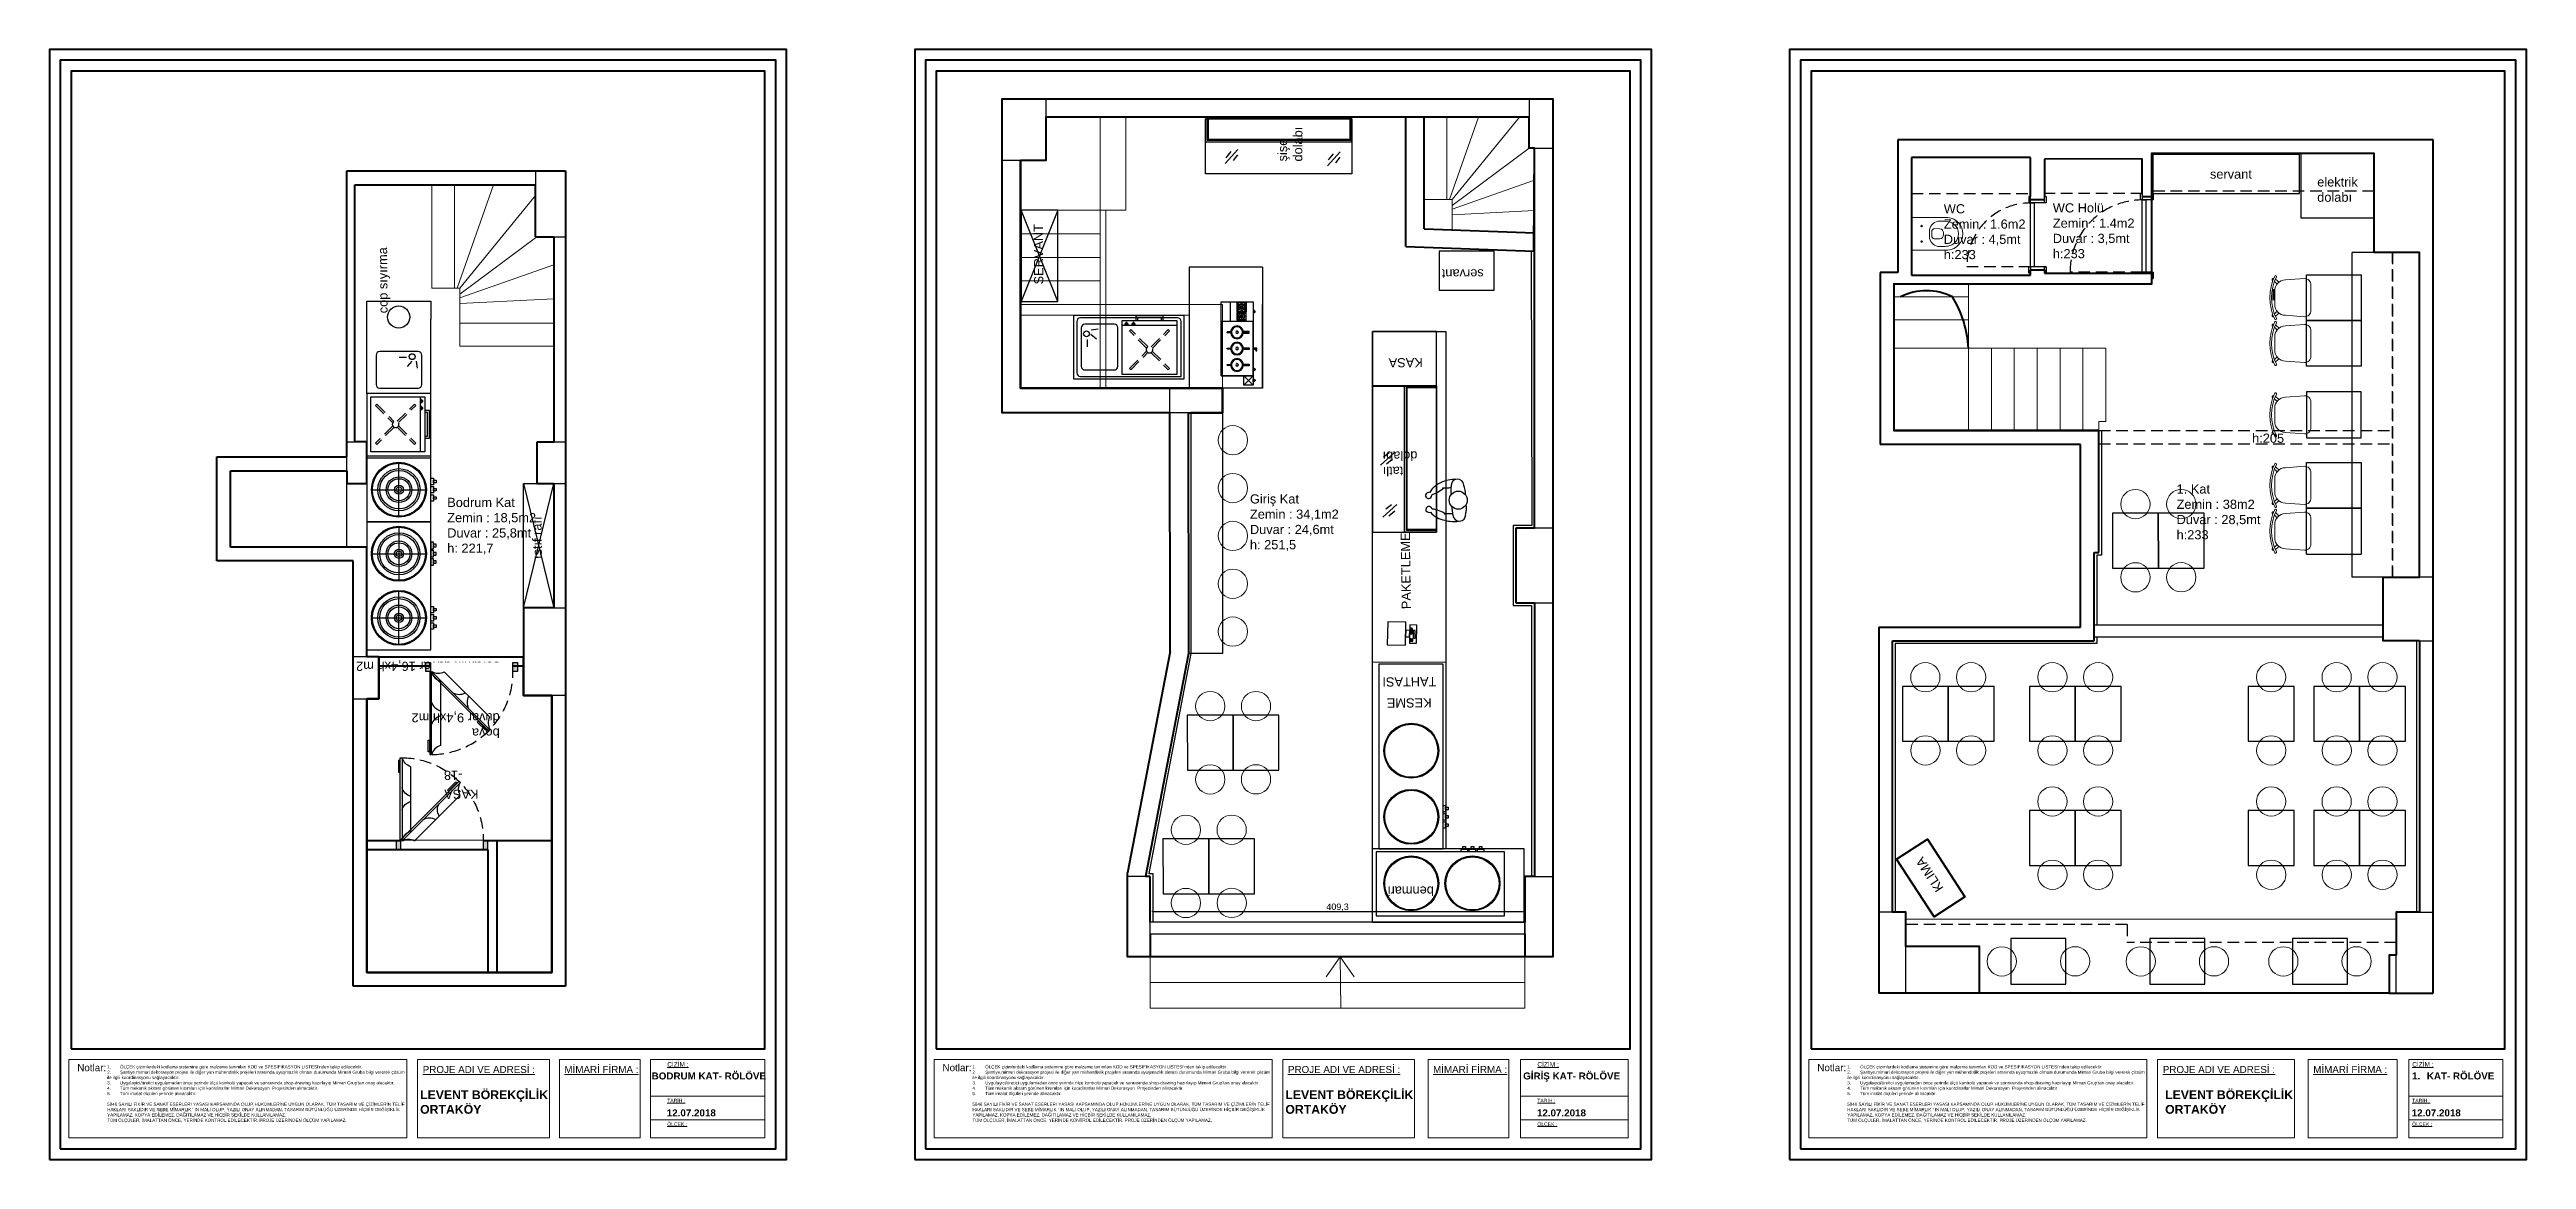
# Model space of a CAD drawing. Header units: millimetres. Extents: x 74 to 2779, y 81 to 1294.
import ezdxf

# ---------------------------------------------------------------- set-up
doc = ezdxf.new("R2010")
doc.units = ezdxf.units.MM
doc.set_wipeout_variables(frame=1)
doc.linetypes.add('DASHED', pattern=[19.05, 12.7, -6.35])
for name, color, linetype, lineweight in [('duvar süleyman', 150, 'Continuous', 18), ('Sebe - ANTET', 143, 'Continuous', 5), ('Sebe - Dograma', 4, 'Continuous', 30), ('Sebe - Duvar', 5, 'Continuous', 50), ('Sebe - Merdiven', 6, 'Continuous', 18), ('Sebe - Mermer', 21, 'Continuous', 20), ('Sebe - Mobilya', 11, 'Continuous', 25), ('Sebe - Mobilya Alçak', 41, 'Continuous', 20), ('Sebe - Vitrifiye', 31, 'Continuous', 15)]:
    doc.layers.add(name, color=color, linetype=linetype, lineweight=lineweight)
for name, color, linetype in [('Kıtc-002 Çizgi', 7, 'Continuous'), ('Kıtc-034 Soğuk Oda', 1, 'Continuous'), ('S2000-002 Çizgi', 7, 'Continuous'), ('Sebe - Kolon', 143, 'Continuous'), ('SKTÜRK_ Çizgi', 7, 'Continuous')]:
    doc.layers.add(name, color=color, linetype=linetype)
doc.styles.get("Standard").update_dxf_attribs({"font": 'arial.ttf'})
doc.dimstyles.new('ISO-25', dxfattribs={"dimtxt": 7, "dimasz": 2.5, "dimexe": 1.25, "dimexo": 0.625, "dimtad": 1, "dimtxsty": 'Standard', "dimcen": 2.5, "dimadec": 0, "dimazin": 0, "dimtfac": 1, "dimtmove": 0, "dimatfit": 3, "dimfxl": 0, "dimarcsym": 0})

msp = doc.modelspace()

# ---------------------------------------------------------------- texts
for s, rotation, p in [('SERVANT', 90.432596, (1159.61, 1037.08)), (' cop sıyırma ', 90.432596, (443.511, 1001.683)), ('KASA', 180.432596, (1574.049, 956.729)), ('ıstıf rafı ', 90.432596, (611.964, 737.161)), ('PAKETLEME ', 90.796756, (1561.09, 682.427)), ('TAHTASI ', 180.432596, (1588.869, 608.268)), ('KESME ', 180.432596, (1583.68, 585.186)), ('KLIMA ', 123.298344, (2143.19, 377.67))]:
    msp.add_text(s, height=10, rotation=rotation).set_placement(p)
at = {"char_height": 10}
for s, width, insert, attachment_point, rotation in [('\\P\\Pşişe\\Pdolabı', 41.11395, (1442.532, 1171.255), 7, 89.567404), ('servant', 51.57449, (1640.609, 1043.62), 1, 180), ('h:205', 60.22504, (2479.838, 874.21), 1, 359.755439), ('tatlı\\Pdolabı', 41.11395, (1530.097, 854.64), 9, 180.432596), ('seramik duvar 16,4xh m2', 240.83453, (565.923, 614.925), 1, 180), ('boya\\Pduvar 9,4xh m2', 240.83453, (565.923, 542.096), 1, 180), ('benmari', 41.11395, (1535.688, 379.637), 9, 180)]:
    msp.add_mtext_dynamic_manual_height_columns(s, width=width, gutter_width=12.5, heights=[0], dxfattribs=dict(at, insert=insert, attachment_point=attachment_point, rotation=rotation))
at = {"char_height": 10, "attachment_point": 1}
for s, width, insert in [('servant', 51.57449, (2433.744, 1162.591)), ('elektrik\\Pdolabı', 51.57449, (2550.919, 1154.029)), ('WC\\PZemin : 1.6m2\\PDuvar : 4,5mt\\Ph:233', 114.87753, (2143.073, 1124.698)), ('WC Holü\\PZemin : 1.4m2\\PDuvar : 3,5mt\\Ph:233', 114.87753, (2262.162, 1125.699)), ('1. Kat\\PZemin : 38m2\\PDuvar : 28,5mt\\Ph:233', 114.87753, (2397.319, 818.637)), ('Bodrum Kat\\PZemin : 18,5m2\\PDuvar : 25,8mt\\Ph: 221,7', 114.87753, (508.616, 804)), ('Giriş Kat\\PZemin : 34,1m2\\PDuvar : 24,6mt\\Ph: 251,5', 114.87753, (1385.286, 807.817))]:
    msp.add_mtext_dynamic_manual_height_columns(s, width=width, gutter_width=12.5, heights=[0], dxfattribs=dict(at, insert=insert))
at = {"layer": 'Sebe - ANTET', "attachment_point": 1}
for s, width, insert, char_height in [('{\\fArial|b0|i0|c162|p34;Notlar:}', 210.94358, (104.589, 185.436), 7.66515), ('{\\LPROJE ADI VE ADRESİ :}', 301.15014, (481.874, 183.446), 7.66515), ('{\\LMİMARİ FİRMA :}', 210.94358, (636.597, 183.446), 7.66515), ('{\\fArial|b1|i0|c162|p34;BODRUM KAT- RÖLÖVE}', 574.41199, (731.866, 176.382), 7.66515), ('{\\LÇİZİM :}', 210.94358, (748.884, 187.74), 5.1101), ('{\\fArial|b0|i0|c162|p34;Notlar:}', 210.94358, (1049.57, 185.436), 7.66515), ('{\\LPROJE ADI VE ADRESİ :}', 301.15014, (1426.855, 183.446), 7.66515), ('{\\LMİMARİ FİRMA :}', 210.94358, (1585.303, 183.446), 7.66515), ('{\\fArial|b1|i0|c162|p34;GİRİŞ KAT- RÖLÖVE}', 574.41199, (1683.696, 176.382), 7.66515), ('{\\LÇİZİM :}', 210.94358, (1699.224, 187.74), 5.1101), ('{\\fArial|b0|i0|c162|p34;Notlar:}', 210.94358, (2004.995, 185.436), 7.66515), ('{\\LPROJE ADI VE ADRESİ :}', 301.15014, (2382.279, 183.446), 7.66515), ('{\\LMİMARİ FİRMA :}', 210.94358, (2546.589, 183.446), 7.66515), ('{\\LÇİZİM :}', 210.94358, (2654.649, 187.74), 5.1101), ('{\\fArial|b1|i0|c162|p34;\\W5.1529; \\W1;1.{\\W2.435852; }KAT- RÖLÖVE}', 574.41199, (2639.121, 176.382), 7.66515), ('{\\fArial|b1|i0|c162|p34;\\PLEVENT BÖREKÇİLİK\\PORTAKÖY}', 1342.51648, (478.983, 172.766), 9.58143), ('{\\LTARİH :}', 210.94358, (748.884, 147.598), 3.94221), ('{\\fArial|b1|i0|c162|p34;12.07.2018}', 210.94358, (748.372, 136.059), 7.66515), ('{\\fArial|b1|i0|c162|p34;\\PLEVENT BÖREKÇİLİK\\PORTAKÖY}', 1342.51648, (1423.964, 172.766), 9.58143), ('{\\LTARİH :}', 210.94358, (1699.224, 147.598), 3.94221), ('{\\fArial|b1|i0|c162|p34;12.07.2018}', 210.94358, (1698.713, 136.059), 7.66515), ('{\\fArial|b1|i0|c162|p34;\\PLEVENT BÖREKÇİLİK\\PORTAKÖY}', 1342.51648, (2384.8, 172.766), 9.58143), ('{\\LTARİH :}', 210.94358, (2654.649, 147.598), 3.94221), ('{\\fArial|b1|i0|c162|p34;12.07.2018}', 210.94358, (2654.137, 136.059), 7.66515), ('{\\LÖLÇEK :}', 210.94358, (748.884, 121.916), 3.94221), ('{\\LÖLÇEK :}', 210.94358, (1699.224, 121.916), 3.94221), ('{\\LÖLÇEK :}', 210.94358, (2654.649, 121.916), 3.94221)]:
    msp.add_mtext_dynamic_manual_height_columns(s, width=width, gutter_width=12.5, heights=[0], dxfattribs=dict(at, insert=insert, char_height=char_height))
at = {"layer": 'Sebe - ANTET', "char_height": 3.5, "attachment_point": 1, "rotation": 0.003159}
for insert in [(137.243, 184.258), (1082.224, 184.258), (2037.649, 184.258)]:
    msp.add_mtext_dynamic_manual_height_columns("1.^IÖLÇEK çizimlerdeki kodlama sistemine göre malzeme tanımları KOD ve SPESIFIKASYON LISTESI'nden takip edilecektir. \\P2.^IŞantiye,mimari dekorasyon projesi ile diğer yan mühendislik projeleri arasında uyuşmazlık olması durumunda Mimari Gruba bilgi vererek çözüm ile ilgili koordinasyonu sağlayacaktır.\\P3.^IUygulayici/üretici uygulamadan önce yerinde ölçü kontrolü yapacak ve sonrasında shop-drawing hazırlayıp Mimari Grup'tan onay alacaktır.\\P4.^ITüm mekanik aksam görünen kısımları için koordinatlar Mimari Dekorasyon  Projesinden alinacaktir.\\P5.^ITüm imalat ölçüleri yerinde alınacaktır.\\P\\P5846 SAYILI FİKİR VE SANAT ESERLERI YASASI KAPSAMINDA OLUP,HÜKÜMLERİNE UYGUN OLARAK, TÜM TASARIM VE ÇİZİMLERİN TELİF HAKLARI SAKLIDIR VE SEBE MİMARLIK ' IN MALI OLUP, YAZILI ONAY ALINMADAN, TASARIM BÜTÜNLÜĞÜ ÜZERİNDE HİÇBİR DEĞİŞİKLİK YAPILAMAZ, KOPYA EDİLEMEZ, DAĞITILAMAZ VE HİÇBİR ŞEKİLDE KULLANILAMAZ. \\PTÜM ÖLÇÜLER, İMALATTAN ÖNCE, YERİNDE KONTROL EDİLECEKTİR. PROJE ÜZERİNDEN ÖLÇÜM YAPILAMAZ.", width=329.72588, gutter_width=450.758, heights=[913.539], dxfattribs=dict(at, insert=insert))

# ---------------------------------------------------------------- blocks, each defined once
blk = doc.blocks.new('A$C310D7C9B')
at = {"layer": 'Kıtc-034 Soğuk Oda', "color": 4}
for points in [[(150.1, 46.1), (149.1, 45.1), (140.1, 54.1), (141.2, 55.1)], [(87.9, 21.6), (86.5, 21.6), (86.5, 34.3), (87.9, 34.3)]]:
    blk.add_lwpolyline(points, close=True, dxfattribs=at)
for centre, radius, start, end in [((120.2, 98.3), 14, 241.3255, 298.6367), ((143, 75.5), 14, 151.3636, 208.6748), ((103.7, 79.8), 14, 196.3255, 253.6367), ((103.7, 47.4), 14, 106.3636, 163.6748), ((166.7, 52.8), 14.6, 153.3512, 209.3621), ((104.4, 14.6), 14.6, 108.3512, 164.3621)]:
    blk.add_arc(centre, radius, start, end, dxfattribs=at)
at = {"color": 4}
blk.add_wipeout([(88.9, 109.3), (178.9, 109.3), (178.9, 119.3), (88.9, 119.3)], dxfattribs=at).dxf.layer = 'Kıtc-034 Soğuk Oda'
at = {"layer": 'Kıtc-002 Çizgi', "color": 4, "linetype": 'DASHED'}
blk.add_arc((89.5, 108.1), 89.5, 270.9343, 0.7838, dxfattribs=at)
at = {"layer": 'Kıtc-034 Soğuk Oda', "color": 4}
for p, q in [((104.1, 109), (153.7, 59.4)), ((99.8, 98.6), (99.8, 28.6))]:
    blk.add_line(p, q, dxfattribs=at)
for points in [[(88.3, 18.6), (90.3, 18.6), (90.3, 108.6), (88.3, 108.6)], [(152.6, 44.2), (154, 45.6), (90.3, 109.3), (88.9, 107.9)]]:
    blk.add_lwpolyline(points, close=True, dxfattribs=at)
for centre, start, end in [((97.5, 122.1), 240.6382, 296.649), ((104.4, 112.5), 195.6382, 251.649)]:
    blk.add_arc(centre, 14.6, start, end, dxfattribs=at)
blk = doc.blocks.new('A$C7695065F')
at = {"xscale": -1, "rotation": 270}
blk.add_blockref('A$C310D7C9B', (0, 0), dxfattribs=at)
h = blk.add_hatch(color=4)
h.dxf.hatch_style = 1
h.paths.add_polyline_path([(119.3, 178.9), (119.3, 183.9), (109.3, 183.9), (109.3, 178.9)])
h.paths.add_polyline_path([(109.3, 88.9), (109.3, 83.9), (119.3, 83.9), (119.3, 88.9)])
at = {"color": 4}
for points in [[(109.3, 178.9), (119.3, 178.9), (119.3, 183.9), (109.3, 183.9)], [(119.3, 88.9), (109.3, 88.9), (109.3, 83.9), (119.3, 83.9)]]:
    blk.add_lwpolyline(points, close=True, dxfattribs=at)
blk = doc.blocks.new('*D3')
at = {"layer": 'Defpoints', "color": 0}
for p in [(1276.3, 351.8), (1276.3, 340.6), (1685.6, 340.6)]:
    blk.add_point(p, dxfattribs=at)
at = {"layer": 'Sebe - Duvar', "color": 0, "lineweight": -2}
for p, q in [((1276.3, 341.2), (1276.3, 353.1)), ((1683.1, 351.8), (1278.8, 351.8)), ((1685.6, 341.2), (1685.6, 353.1))]:
    blk.add_line(p, q, dxfattribs=at)
at = {"layer": 'Sebe - Duvar', "color": 0}
for points in [[(1278.8, 352.3), (1278.8, 351.4), (1276.3, 351.8)], [(1683.1, 352.3), (1683.1, 351.4), (1685.6, 351.8)]]:
    blk.add_solid(points, dxfattribs=at)
at = {"layer": 'Sebe - Duvar', "color": 0, "insert": (1481, 356.7), "char_height": 7, "attachment_point": 5}
blk.add_mtext('409,3', dxfattribs=at)
blk = doc.blocks.new('ldnlqwnqn')
for centre, radius in [((926.8, -15.3), 30), ((926.8, -15.3), 29), ((926.8, -82.1), 30), ((926.8, -82.1), 29)]:
    blk.add_circle(centre, radius)
at = {"layer": 'SKTÜRK_ Çizgi'}
for points in [[(892.2, 19.7), (892.2, -120.3), (962.2, -120.3), (962.2, 19.7)], [(889.4, -4.9), (889.4, -7.7), (886.6, -7.7), (886.6, -4.9)], [(889.4, -13.9), (889.4, -16.7), (886.6, -16.7), (886.6, -13.9)], [(889.4, -22.9), (889.4, -25.7), (886.6, -25.7), (886.6, -22.9)], [(892.2, -2.8), (892.2, -9.8), (889.4, -9.8), (889.4, -2.8)], [(892.2, -11.8), (892.2, -18.8), (889.4, -18.8), (889.4, -11.8)], [(892.2, -20.8), (892.2, -27.8), (889.4, -27.8), (889.4, -20.8)]]:
    blk.add_lwpolyline(points, close=True, dxfattribs=at)
blk = doc.blocks.new('m2_pp03p')
blk.add_circle((0, 0), 9.87)
for centre, radius, start, end in [((4.7, 10.1), 26.3, 127.3518, 167.4727), ((-43.5, 36.4), 36.4, 323.035, 348.18), ((-6.8, 32), 4.59, 122.8432, 192.8611), ((-8.6, 31.9), 4.04, 16.0579, 100.2448), ((-9.7, 34), 5.28, 289.8716, 348.3178), ((8.6, 33.5), 5.28, 194.7873, 253.2335), ((7.6, 31.3), 4.04, 82.8603, 167.0472), ((42.8, 37.9), 36.4, 194.9251, 218.2668), ((5.8, 31.4), 4.59, 350.244, 60.262), ((-4.5, 8.8), 26.3, 18.248, 55.7533), ((15.9, 3.7), 38.9, 161.9595, 183.8896), ((-15.9, -0.2), 7.02, 91.4023, 268.5977), ((-8.3, -35.9), 43.4, 87.467, 100.3046), ((-33, 11.6), 18.9, 345.9235, 14.0765), ((8.3, -35.9), 43.4, 79.6954, 92.533), ((33, 11.6), 18.9, 165.9235, 194.0765), ((15.9, -0.2), 7.02, 271.4023, 88.5977), ((-15.9, 3.7), 38.9, 356.1104, 21.2634), ((-7.7, 15.5), 24, 249.9668, 276.118), ((7.7, 15.5), 24, 263.882, 290.0332)]:
    blk.add_arc(centre, radius, start, end)
blk = doc.blocks.new('A$C3F6402FE')
at = {"layer": 'S2000-002 Çizgi'}
for points in [[(0, 6), (15.6, 6), (15.6, 45.9), (0, 45.9)], [(3.3, 17.7), (7.8, 17.7), (7.8, 34.7), (3.3, 34.7)], [(8.2, 40.7), (9.2, 40.7), (9.2, 41.7), (8.2, 41.7)], [(8.2, 39.7), (9.2, 39.7), (9.2, 40.7), (8.2, 40.7)], [(8.2, 38.7), (9.2, 38.7), (9.2, 39.7), (8.2, 39.7)], [(8.2, 37.7), (9.2, 37.7), (9.2, 38.7), (8.2, 38.7)], [(8.2, 36.7), (9.2, 36.7), (9.2, 37.7), (8.2, 37.7)], [(9.2, 40.7), (10.2, 40.7), (10.2, 41.7), (9.2, 41.7)], [(9.2, 39.7), (10.2, 39.7), (10.2, 40.7), (9.2, 40.7)], [(9.2, 38.7), (10.2, 38.7), (10.2, 39.7), (9.2, 39.7)], [(9.2, 37.7), (10.2, 37.7), (10.2, 38.7), (9.2, 38.7)], [(9.2, 36.7), (10.2, 36.7), (10.2, 37.7), (9.2, 37.7)], [(9.7, 23.4), (11.7, 23.4), (11.7, 25.4), (9.7, 25.4)], [(9.7, 21.4), (11.7, 21.4), (11.7, 23.4), (9.7, 23.4)], [(9.7, 19.4), (11.7, 19.4), (11.7, 21.4), (9.7, 21.4)], [(9.7, 17.4), (11.7, 17.4), (11.7, 19.4), (9.7, 19.4)], [(9.7, 15.4), (11.7, 15.4), (11.7, 17.4), (9.7, 17.4)], [(9.7, 13.4), (11.7, 13.4), (11.7, 15.4), (9.7, 15.4)], [(10.2, 40.7), (11.2, 40.7), (11.2, 41.7), (10.2, 41.7)], [(10.2, 39.7), (11.2, 39.7), (11.2, 40.7), (10.2, 40.7)], [(10.2, 38.7), (11.2, 38.7), (11.2, 39.7), (10.2, 39.7)], [(10.2, 37.7), (11.2, 37.7), (11.2, 38.7), (10.2, 38.7)], [(10.2, 36.7), (11.2, 36.7), (11.2, 37.7), (10.2, 37.7)], [(11.2, 40.7), (12.2, 40.7), (12.2, 41.7), (11.2, 41.7)], [(11.2, 39.7), (12.2, 39.7), (12.2, 40.7), (11.2, 40.7)], [(11.2, 38.7), (12.2, 38.7), (12.2, 39.7), (11.2, 39.7)], [(11.2, 37.7), (12.2, 37.7), (12.2, 38.7), (11.2, 38.7)], [(11.2, 36.7), (12.2, 36.7), (12.2, 37.7), (11.2, 37.7)], [(11.7, 23.4), (13.7, 23.4), (13.7, 25.4), (11.7, 25.4)], [(11.7, 21.4), (13.7, 21.4), (13.7, 23.4), (11.7, 23.4)], [(11.7, 19.4), (13.7, 19.4), (13.7, 21.4), (11.7, 21.4)], [(11.7, 17.4), (13.7, 17.4), (13.7, 19.4), (11.7, 19.4)], [(11.7, 15.4), (13.7, 15.4), (13.7, 17.4), (11.7, 17.4)], [(11.7, 13.4), (13.7, 13.4), (13.7, 15.4), (11.7, 15.4)], [(12.2, 40.7), (13.2, 40.7), (13.2, 41.7), (12.2, 41.7)], [(12.2, 39.7), (13.2, 39.7), (13.2, 40.7), (12.2, 40.7)], [(12.2, 38.7), (13.2, 38.7), (13.2, 39.7), (12.2, 39.7)], [(12.2, 37.7), (13.2, 37.7), (13.2, 38.7), (12.2, 38.7)], [(12.2, 36.7), (13.2, 36.7), (13.2, 37.7), (12.2, 37.7)], [(15.6, 18), (24.2, 18), (24.2, 32.2), (15.6, 32.2)], [(24.2, 0), (64, 0), (64, 50.2), (24.2, 50.2)]]:
    blk.add_lwpolyline(points, close=True, dxfattribs=at)
blk.add_text('12345', height=2, rotation=90, dxfattribs=at).set_placement((6.6, 21.3))
blk = doc.blocks.new('A$C08847F1B')
at = {"layer": 'S2000-002 Çizgi'}
blk.add_lwpolyline([(0, 30.6), (30.6, 30.6), (30.6, 0), (0, 0), (0, 30.6)], dxfattribs=at)
blk.add_lwpolyline([(15.5, 29.5), (15.5, 23.4, -0.414214), (15.3, 23.2), (15.2, 23.2, -0.414214), (15, 23.4), (15, 29.5), (2.7, 29.5, 0.668179), (2.3, 28.6), (10.8, 20.1, -0.810443), (10.4, 19.8), (1.6, 28.6, 0.668179), (1, 28.4), (1, 15.5), (7.1, 15.5, -0.414214), (7.3, 15.3), (7.3, 15.2, -0.414214), (7.1, 15), (1, 15), (1, 2.7, 0.668179), (1.9, 2.3), (10.4, 10.8, -0.810443), (10.8, 10.4), (2, 1.6, 0.668179), (2.2, 1), (15, 1), (15, 7.1, -0.414214), (15.2, 7.3), (15.3, 7.3, -0.414214), (15.5, 7.1), (15.5, 1), (27.9, 1, 0.668179), (28.3, 1.9), (19.8, 10.4, -0.810443), (20.2, 10.8), (29, 2, 0.668179), (29.5, 2.2), (29.5, 15), (23.4, 15, -0.414214), (23.2, 15.2), (23.2, 15.3, -0.414214), (23.4, 15.5), (29.5, 15.5), (29.5, 28.4, 0.668179), (29, 28.6), (20.2, 19.8, -0.810443), (19.8, 20.1), (28.3, 28.6, 0.668179), (27.9, 29.5)], format="xyb", close=True, dxfattribs=at)
for radius in [10.8, 5.66, 2.6]:
    blk.add_circle((15.3, 15.8), radius, dxfattribs=at)
blk = doc.blocks.new('A$C0AAB4699')
at = {"layer": 'S2000-002 Çizgi'}
for points in [[(34.4, 14.8, -0.072213), (32.4, 14.8), (32.4, 8.5), (34.4, 8.5)], [(50.2, 8.5), (52.3, 8.5), (52.3, 14.8, -0.072213), (50.2, 14.8)], [(68.1, 8.5), (70.1, 8.5), (70.1, 14.8, -0.072213), (68.1, 14.8)]]:
    blk.add_hatch(color=256, dxfattribs=at).paths.add_polyline_path(points)
for p, q in [((81, 14.2), (91, 4.2)), ((91, 14.2), (81, 4.2))]:
    blk.add_line(p, q, dxfattribs=at)
for points in [[(0, 4.2), (81, 4.2), (81, 39.2), (0, 39.2)], [(0, 29.2), (21.5, 29.2), (21.5, 39.2), (0, 39.2)], [(81, 4.2), (21.5, 4.2), (21.5, 39.2), (81, 39.2)], [(9.3, 4.2), (12.2, 4.2), (12.2, 3), (9.3, 3)], [(10.2, 3), (11.3, 3), (11.3, 1.9), (10.2, 1.9)], [(53.8, 0.2), (51.2, 0.4), (51.2, 1), (53.8, 1.2)], [(75.5, 4.2), (72.6, 4.2), (72.6, 3), (75.5, 3)], [(74.7, 3), (73.5, 3), (73.5, 1.9), (74.7, 1.9)], [(81, 4.2), (91, 4.2), (91, 14.2), (81, 14.2)], [(87.5, 4.2), (84.5, 4.2), (84.5, 3), (87.5, 3)], [(86.6, 3), (85.4, 3), (85.4, 1.9), (86.6, 1.9)]]:
    blk.add_lwpolyline(points, close=True, dxfattribs=at)
for points in [[(32.9, 28.7), (32.9, 32.2)], [(33.8, 32.2), (33.8, 28.7)], [(50.8, 32.2), (50.8, 28.7)], [(51.7, 28.7), (51.7, 32.2)], [(68.7, 32.2), (68.7, 28.7)], [(69.6, 28.7), (69.6, 32.2)], [(34.4, 14.8), (34.4, 8.5), (32.4, 8.5), (32.4, 14.8)], [(50.2, 14.8), (50.2, 8.5), (52.3, 8.5), (52.3, 14.8)], [(51.8, 0), (50.7, 0), (50.7, 4.2)], [(51.8, 4.2), (51.8, 1.1)], [(51.8, 0.4), (51.8, 0)], [(68.1, 14.8), (68.1, 8.5), (70.1, 8.5), (70.1, 14.8)]]:
    blk.add_lwpolyline(points, dxfattribs=at)
for centre, radius in [((33.4, 21.7), 7), ((33.4, 21.7), 6), ((51.2, 21.7), 7), ((51.2, 21.7), 6), ((69.1, 21.7), 7), ((69.1, 21.7), 6), ((33.4, 21.7), 1.45), ((51.2, 21.7), 1.45), ((69.1, 21.7), 1.45)]:
    blk.add_circle(centre, radius, dxfattribs=at)
for centre in [(33.4, 32.2), (51.2, 32.2), (69.1, 32.2)]:
    blk.add_arc(centre, 0.438, 0, 180, dxfattribs=at)
at = {"layer": 'S2000-002 Çizgi', "yscale": 0.3284582400001454}
for xscale, zscale in [(-0.3284582400001454, 0.3284582400000002), (0.3284582400001454, 0.3284582400001454)]:
    blk.add_blockref('A$C08847F1B', (11, 11.7), dxfattribs=dict(at, xscale=xscale, zscale=zscale))
blk = doc.blocks.new('A$C521B02A0')
at = {"layer": 'S2000-002 Çizgi'}
blk.add_line((6.6, 10), (10.6, 10), dxfattribs=at)
for points in [[(0, 64), (0, 10), (60, 10), (60, 64)], [(0, 64), (0, 5), (60, 5), (60, 64)], [(3, 10), (6.6, 10), (6.6, 8.5), (3, 8.5)], [(4, 8.5), (5.4, 8.5), (5.4, 7.1), (4, 7.1)], [(10.6, 10), (14.3, 10), (14.3, 8.5), (10.6, 8.5)], [(11.6, 8.5), (13.1, 8.5), (13.1, 7.1), (11.6, 7.1)], [(45, 0), (15, 0), (15, 5), (45, 5)], [(43, 2), (17, 2), (17, 5), (43, 5)]]:
    blk.add_lwpolyline(points, close=True, dxfattribs=at)
at = {"layer": 'S2000-002 Çizgi', "linetype": 'DASHED'}
for points in [[(8.1, 57.4), (9.5, 58.8)], [(8.1, 57.4), (26.8, 38.7)], [(9.5, 58.8), (28.2, 40.1)], [(31.9, 40.2), (50.5, 58.8)], [(33.3, 38.8), (51.9, 57.4)], [(50.5, 58.8), (51.9, 57.4)], [(26.7, 35.1), (8.1, 16.4)], [(28.1, 33.6), (9.5, 15)], [(31.8, 33.7), (50.5, 15)], [(33.2, 35.2), (51.9, 16.4)], [(9.5, 15), (8.1, 16.4)], [(50.5, 15), (51.9, 16.4)]]:
    blk.add_lwpolyline(points, dxfattribs=at)
blk.add_circle((30, 36.9), 3.63, dxfattribs=at)
blk = doc.blocks.new('nglnglnlg')
for p, q in [((2530.7, 1456.8), (2530.7, 1398.8)), ((2501.7, 1427.8), (2559.7, 1427.8)), ((2530.7, 1328.8), (2530.7, 1386.8)), ((2501.7, 1357.8), (2559.7, 1357.8))]:
    blk.add_line(p, q)
for centre, radius in [((2530.7, 1427.8), 30), ((2530.7, 1427.8), 29), ((2530.7, 1427.8), 23), ((2530.7, 1427.8), 21), ((2530.7, 1427.8), 14), ((2530.7, 1427.8), 12), ((2530.7, 1427.8), 5), ((2530.7, 1427.8), 3), ((2530.7, 1357.8), 30), ((2530.7, 1357.8), 29), ((2530.7, 1357.8), 23), ((2530.7, 1357.8), 21), ((2530.7, 1357.8), 14), ((2530.7, 1357.8), 12), ((2530.7, 1357.8), 5), ((2530.7, 1357.8), 3)]:
    blk.add_circle(centre, radius)
at = {"layer": 'SKTÜRK_ Çizgi'}
for points in [[(2565.7, 1322.8), (2565.7, 1462.8), (2495.7, 1462.8), (2495.7, 1322.8)], [(2565.7, 1322.8), (2565.7, 1462.8), (2495.7, 1462.8), (2495.7, 1322.8)], [(2565.7, 1440.3), (2565.7, 1433.3), (2568.5, 1433.3), (2568.5, 1440.3)], [(2568.5, 1438.2), (2568.5, 1435.4), (2571.3, 1435.4), (2571.3, 1438.2)], [(2565.7, 1431.3), (2565.7, 1424.3), (2568.5, 1424.3), (2568.5, 1431.3)], [(2565.7, 1422.3), (2565.7, 1415.3), (2568.5, 1415.3), (2568.5, 1422.3)], [(2568.5, 1429.2), (2568.5, 1426.4), (2571.3, 1426.4), (2571.3, 1429.2)], [(2568.5, 1420.2), (2568.5, 1417.4), (2571.3, 1417.4), (2571.3, 1420.2)], [(2565.7, 1363.3), (2565.7, 1370.3), (2568.5, 1370.3), (2568.5, 1363.3)], [(2565.7, 1354.3), (2565.7, 1361.3), (2568.5, 1361.3), (2568.5, 1354.3)], [(2568.5, 1365.4), (2568.5, 1368.2), (2571.3, 1368.2), (2571.3, 1365.4)], [(2568.5, 1356.4), (2568.5, 1359.2), (2571.3, 1359.2), (2571.3, 1356.4)], [(2565.7, 1345.3), (2565.7, 1352.3), (2568.5, 1352.3), (2568.5, 1345.3)], [(2568.5, 1347.4), (2568.5, 1350.2), (2571.3, 1350.2), (2571.3, 1347.4)]]:
    blk.add_lwpolyline(points, close=True, dxfattribs=at)

# ---------------------------------------------------------------- dimensions: what is measured, and where the dimension line sits
at = {"layer": 'Sebe - Duvar'}
dim = msp.add_linear_dim(base=(1276.345, 351.844), p1=(1685.645, 340.553), p2=(1276.345, 340.553), angle=180, dimstyle='ISO-25', dxfattribs=at)
dim.commit()
dim.dimension.update_dxf_attribs({"geometry": '*D3', "text_midpoint": (1480.995, 356.675)})

# ---------------------------------------------------------------- linework, layer by layer
for p, q in [((1358.062, 1169.027), (1371.92, 1184.415)), ((1359.391, 1175.486), (1364.896, 1182.135)), ((1367.174, 1172.257), (1371.92, 1178.526)), ((1469.893, 1166.52), (1483.751, 1181.908)), ((1471.222, 1172.98), (1476.727, 1179.629)), ((1479.005, 1169.75), (1483.751, 1176.019)), ((455.881, 783.856), (455.881, 841.856)), ((1527.855, 839.625), (1543.243, 853.484)), ((1531.085, 848.738), (1537.354, 853.484)), ((1534.315, 840.954), (1540.964, 846.46)), ((426.881, 812.856), (484.881, 812.856)), ((1530.362, 782.9), (1545.75, 796.759)), ((1533.592, 792.013), (1539.861, 796.759)), ((1536.821, 784.229), (1543.47, 789.735))]:
    msp.add_line(p, q)
for points in [[(1336.687, 1217.81), (1336.687, 1192.81), (1496.687, 1192.81), (1496.687, 1217.81)], [(1496.687, 1217.81), (1496.687, 1157.81), (1336.687, 1157.81), (1336.687, 1217.81)], [(1519.145, 926.019), (1589.145, 926.019), (1589.145, 985.553), (1519.145, 985.553)], [(1589.145, 926.42), (1519.145, 926.42), (1519.145, 766.42), (1589.145, 766.42)], [(1589.145, 766.42), (1554.145, 766.42), (1554.145, 926.42), (1589.145, 926.42)]]:
    msp.add_lwpolyline(points, close=True)
for points in [[(1338.687, 1217.81), (1338.687, 1194.81), (1495.727, 1194.81), (1495.727, 1217.81)], [(1339.687, 1217.81), (1339.687, 1195.81), (1494.797, 1195.81), (1494.797, 1217.81)], [(1589.145, 768.42), (1556.145, 768.42), (1556.145, 925.46), (1589.145, 925.46)], [(1589.145, 769.42), (1557.145, 769.42), (1557.145, 924.529), (1589.145, 924.529)]]:
    msp.add_lwpolyline(points)
for radius in [30, 29, 23, 21, 14, 12, 5, 3]:
    msp.add_circle((455.881, 812.856), radius)
at = {"layer": 'duvar süleyman', "linetype": 'Continuous', "lineweight": 40}
for p, q in [((1162.245, 1219.853), (1162.245, 1172.353)), ((1690.145, 1186.053), (1690.145, 1219.853)), ((1162.245, 1172.353), (1134.745, 1172.353)), ((1696.145, 1186.053), (1690.145, 1186.053)), ((1696.145, 770.853), (1675.645, 770.853)), ((1675.645, 770.853), (1675.645, 689.353)), ((1675.645, 689.353), (1696.145, 689.353)), ((1276.345, 390.553), (1271.345, 390.553)), ((1276.345, 340.553), (1276.345, 390.553)), ((1696.145, 390.553), (1685.645, 390.553)), ((1685.645, 390.553), (1685.645, 340.553)), ((1276.345, 327.553), (1276.345, 302.553)), ((1685.645, 327.553), (1685.645, 302.553))]:
    msp.add_line(p, q, dxfattribs=at)
at = {"layer": 'S2000-002 Çizgi'}
for p, q in [((1207.634, 976.942), (1207.634, 969.052)), ((1211.543, 982.605), (1217.64, 977.598)), ((1211.725, 987.606), (1219.537, 988.718)), ((464.176, 957.337), (456.285, 957.337)), ((469.839, 953.428), (464.831, 947.331)), ((474.839, 953.246), (475.952, 945.434))]:
    msp.add_line(p, q, dxfattribs=at)
msp.add_lwpolyline([(1313.115, 933.653), (1193.115, 933.653), (1193.115, 1003.653), (1313.115, 1003.653)], close=True, dxfattribs=at)
for points in [[(1200.115, 936.653), (1310.115, 936.653), (1310.115, 996.653, 0.41421356), (1306.115, 1000.653), (1200.115, 1000.653, 0.41421356), (1196.115, 996.653), (1196.115, 940.653, 0.41421356)], [(1205.115, 943.653), (1237.115, 943.653, 0.41421356), (1241.115, 947.653), (1241.115, 989.653, 0.41421356), (1237.115, 993.653), (1205.115, 993.653, 0.41421356), (1201.115, 989.653), (1201.115, 947.653, 0.41421356)], [(430.886, 959.856), (430.886, 927.856, 0.41421356), (434.886, 923.856), (476.886, 923.856, 0.41421356), (480.886, 927.856), (480.886, 959.856, 0.41421356), (476.886, 963.856), (434.886, 963.856, 0.41421356)]]:
    msp.add_lwpolyline(points, format="xyb", close=True, dxfattribs=at)
for centre in [(1206.782, 983.099), (470.332, 958.189)]:
    msp.add_circle(centre, 3.188, dxfattribs=at)
at = {"layer": 'Sebe - ANTET'}
for p, q in [((730.475, 190.582), (730.475, 104.812)), ((730.475, 190.582), (730.475, 184.194)), ((730.475, 190.582), (730.475, 177.807)), ((855.582, 104.812), (855.582, 190.582)), ((1680.815, 190.582), (1680.815, 104.812)), ((1680.815, 190.582), (1680.815, 184.194)), ((1680.815, 190.582), (1680.815, 177.807)), ((1798.244, 104.812), (1798.244, 190.582)), ((2651.121, 190.582), (2651.121, 104.812)), ((2651.121, 190.582), (2651.121, 184.194)), ((2651.121, 190.582), (2651.121, 177.807)), ((2753.669, 104.812), (2753.669, 190.582)), ((730.475, 150.44), (855.582, 150.44)), ((1680.815, 150.44), (1798.244, 150.44)), ((2651.121, 150.44), (2753.669, 150.44)), ((730.475, 124.759), (855.582, 124.759)), ((1680.815, 124.759), (1798.244, 124.759)), ((2651.121, 124.759), (2753.669, 124.759))]:
    msp.add_line(p, q, dxfattribs=at)
at = {"layer": 'Sebe - ANTET', "lineweight": 40}
for points in [[(74.272, 81.341), (879.041, 81.341), (879.041, 1293.631), (74.272, 1293.631)], [(86.007, 93.076), (867.317, 93.076), (867.317, 1281.896), (86.007, 1281.896)], [(1019.252, 81.341), (1824.021, 81.341), (1824.021, 1293.631), (1019.252, 1293.631)], [(1030.988, 93.076), (1812.298, 93.076), (1812.298, 1281.896), (1030.988, 1281.896)], [(1974.677, 81.341), (2779.446, 81.341), (2779.446, 1293.631), (1974.677, 1293.631)], [(1986.413, 93.076), (2767.723, 93.076), (2767.723, 1281.896), (1986.413, 1281.896)], [(97.743, 202.317), (855.582, 202.317), (855.582, 1270.16), (97.743, 1270.16)], [(1042.723, 202.317), (1800.563, 202.317), (1800.563, 1270.16), (1042.723, 1270.16)], [(1998.148, 202.317), (2755.987, 202.317), (2755.987, 1270.16), (1998.148, 1270.16)]]:
    msp.add_lwpolyline(points, close=True, dxfattribs=at)
at = {"layer": 'Sebe - ANTET'}
for points in [[(464.412, 190.582), (95.424, 190.582), (95.424, 104.812), (464.412, 104.812)], [(620.181, 190.582), (476.148, 190.582), (476.148, 104.812), (620.181, 104.812)], [(719.334, 190.582), (631.321, 190.582), (631.321, 104.812), (719.334, 104.812)], [(855.582, 190.582), (730.475, 190.582), (730.475, 104.812), (855.582, 104.812)], [(1409.393, 190.582), (1040.405, 190.582), (1040.405, 104.812), (1409.393, 104.812)], [(1565.162, 190.582), (1421.128, 190.582), (1421.128, 104.812), (1565.162, 104.812)], [(1668.04, 190.582), (1580.027, 190.582), (1580.027, 104.812), (1668.04, 104.812)], [(1798.244, 190.582), (1680.815, 190.582), (1680.815, 104.812), (1798.244, 104.812)], [(2364.817, 190.582), (1995.83, 190.582), (1995.83, 104.812), (2364.817, 104.812)], [(2525.998, 190.582), (2376.553, 190.582), (2376.553, 104.812), (2525.998, 104.812)], [(2638.345, 190.582), (2540.863, 190.582), (2540.863, 104.812), (2638.345, 104.812)], [(2753.669, 190.582), (2651.121, 190.582), (2651.121, 104.812), (2753.669, 104.812)]]:
    msp.add_lwpolyline(points, close=True, dxfattribs=at)
at = {"layer": 'Sebe - Dograma'}
for p, q in [((2371.912, 1136.369), (2369.912, 1136.369)), ((2254.912, 1126.069), (2235.912, 1126.069)), ((2369.912, 1129.369), (2359.912, 1129.369)), ((2254.912, 1056.369), (2235.912, 1056.369)), ((2369.912, 1050.369), (2359.912, 1050.369)), ((2369.912, 1043.369), (2371.912, 1043.369)), ((2623.012, 664.769), (2307.312, 664.769)), ((2623.012, 651.769), (2307.312, 651.769))]:
    msp.add_line(p, q, dxfattribs=at)
at = {"layer": 'Sebe - Dograma', "linetype": 'DASHED'}
for p, q in [((2237.912, 1056.369), (2168.212, 1056.369)), ((2359.912, 1050.369), (2280.912, 1050.369))]:
    msp.add_line(p, q, dxfattribs=at)
at = {"layer": 'Sebe - Dograma', "ltscale": 20}
for p, q in [((1685.645, 340.553), (1276.345, 340.553)), ((1276.345, 327.553), (1276.345, 340.553)), ((1685.645, 327.553), (1276.345, 327.553)), ((1685.645, 340.553), (1685.645, 327.553))]:
    msp.add_line(p, q, dxfattribs=at)
at = {"layer": 'Sebe - Dograma'}
for points in [[(2359.912, 1129.369), (2357.912, 1129.369), (2357.912, 1136.369), (2359.912, 1136.369)], [(2371.912, 1129.369), (2369.912, 1129.369), (2369.912, 1136.369), (2371.912, 1136.369)], [(2237.912, 1133.069), (2235.912, 1133.069), (2235.912, 1126.069), (2237.912, 1126.069)], [(2252.912, 1133.069), (2254.912, 1133.069), (2254.912, 1126.069), (2252.912, 1126.069)], [(2237.912, 1049.369), (2235.912, 1049.369), (2235.912, 1056.369), (2237.912, 1056.369)], [(2254.912, 1049.369), (2252.912, 1049.369), (2252.912, 1056.369), (2254.912, 1056.369)], [(2359.912, 1049.369), (2357.912, 1049.369), (2357.912, 1050.369), (2359.912, 1050.369)], [(2371.912, 1043.369), (2369.912, 1043.369), (2369.912, 1050.369), (2371.912, 1050.369)]]:
    msp.add_lwpolyline(points, close=True, dxfattribs=at)
for points in [[(2237.912, 1056.369), (2237.912, 1126.069), (2241.912, 1126.069), (2241.912, 1056.369), (2237.912, 1056.369)], [(2359.912, 1050.369), (2359.912, 1129.369), (2363.912, 1129.369), (2363.912, 1050.369), (2359.912, 1050.369)]]:
    msp.add_lwpolyline(points, dxfattribs=at)
at = {"layer": 'Sebe - Dograma', "linetype": 'DASHED'}
for centre, radius, start in [((2237.912, 1056.369), 69.7, 86.710056), ((2359.912, 1050.369), 79, 87.097707)]:
    msp.add_arc(centre, radius, start, 180, dxfattribs=at)
at = {"layer": 'Sebe - Duvar', "linetype": 'Continuous', "lineweight": 40}
for p, q in [((1690.145, 1219.853), (1162.245, 1219.853)), ((1555.445, 1078.6), (1555.445, 1219.853)), ((1575.445, 1097.853), (1575.445, 1219.853)), ((2092.912, 1194.969), (2092.912, 1049.969)), ((1696.145, 770.853), (1696.145, 1186.053)), ((2237.912, 1175.569), (2107.912, 1175.569)), ((2107.912, 1175.569), (2107.912, 1047.369)), ((2237.912, 1133.069), (2237.912, 1175.569)), ((2359.912, 1174.369), (2252.912, 1174.069)), ((2252.912, 1174.069), (2252.912, 1133.069)), ((2359.912, 1136.369), (2359.912, 1174.369)), ((2369.912, 1179.969), (2369.912, 1136.369)), ((2252.912, 1129.569), (2237.912, 1129.569)), ((2369.912, 1132.869), (2359.912, 1132.869)), ((1575.445, 1097.853), (1696.145, 1093.253)), ((1555.445, 1078.6), (1695.383, 1073.267)), ((2369.912, 1037.369), (2087.912, 1037.369)), ((2107.912, 1047.369), (2237.912, 1047.369)), ((2237.912, 1047.369), (2237.912, 1052.869)), ((2237.912, 1052.869), (2252.912, 1052.869)), ((2252.912, 1052.869), (2252.912, 1049.369)), ((2252.912, 1049.369), (2360.912, 1049.369)), ((2360.912, 1049.369), (2369.912, 1049.369)), ((2503.314, 1031.803), (2503.314, 1019.803)), ((1317.845, 896.653), (1318.011, 634.122)), ((1696.145, 689.353), (1696.145, 390.553)), ((1298.01, 636.015), (1251.702, 394.316)), ((1318.011, 634.122), (1271.345, 390.553))]:
    msp.add_line(p, q, dxfattribs=at)
at = {"layer": 'Sebe - Duvar'}
for p, q in [((2677.512, 1194.969), (2092.912, 1194.969)), ((2677.512, 262.969), (2677.512, 1194.969)), ((2613.012, 1179.969), (2369.912, 1179.969)), ((2613.012, 1071.969), (2613.012, 1179.969)), ((398.881, 848.603), (398.881, 1161.003)), ((398.881, 1161.003), (637.881, 1161.003)), ((407.881, 865.303), (407.881, 1146.003)), ((407.881, 1146.003), (604.935, 1146.003)), ((604.935, 1089.203), (604.935, 1146.003)), ((637.881, 1161.003), (637.881, 270.503)), ((604.935, 1089.203), (624.881, 1089.203)), ((624.881, 1089.203), (624.881, 864.803)), ((2662.512, 1071.969), (2613.012, 1071.969)), ((2662.512, 717.269), (2662.512, 1071.969)), ((2073.512, 1049.969), (2073.512, 862.369)), ((2092.912, 1049.969), (2073.512, 1049.969)), ((2369.912, 1037.369), (2088.512, 1037.369)), ((2088.512, 1037.369), (2088.512, 877.369)), ((2503.314, 1019.803), (2503.314, 1025.803)), ((2312.312, 877.369), (2088.512, 877.369)), ((2312.312, 744.369), (2312.312, 877.369)), ((256.881, 735.203), (256.881, 848.603)), ((256.881, 848.603), (398.881, 848.603)), ((420.881, 865.303), (407.881, 865.303)), ((420.881, 819.803), (420.881, 865.303)), ((624.881, 864.803), (606.381, 864.803)), ((606.381, 864.803), (606.381, 819.803)), ((2292.312, 862.369), (2073.512, 862.369)), ((2292.312, 662.869), (2292.312, 862.369)), ((271.881, 750.203), (271.881, 833.603)), ((271.881, 833.603), (398.881, 833.603)), ((398.881, 833.603), (398.881, 819.803)), ((398.881, 819.803), (420.881, 819.803)), ((606.381, 819.803), (624.881, 819.803)), ((624.881, 819.803), (624.881, 684.003)), ((405.881, 735.203), (256.881, 735.203)), ((420.881, 750.203), (271.881, 750.203)), ((405.881, 270.503), (405.881, 735.203)), ((420.881, 630.503), (420.881, 750.203)), ((2307.312, 647.869), (2307.312, 744.369)), ((2307.312, 744.369), (2312.312, 744.369)), ((2623.012, 647.769), (2623.012, 717.269)), ((2623.012, 717.269), (2662.512, 717.269)), ((624.881, 684.003), (591.881, 684.003)), ((591.881, 684.003), (591.881, 588.003)), ((2072.012, 662.869), (2292.312, 662.869)), ((2072.012, 662.869), (2072.012, 262.969)), ((2623.012, 647.769), (2623.012, 651.769)), ((433.881, 630.503), (420.881, 630.503)), ((433.881, 584.503), (433.881, 630.503)), ((433.881, 630.503), (591.881, 630.503)), ((2087.012, 647.869), (2307.312, 647.869)), ((2662.512, 647.769), (2623.012, 647.769)), ((420.881, 429.503), (420.881, 584.503)), ((420.881, 584.503), (433.881, 584.503)), ((591.881, 588.003), (622.881, 588.003)), ((622.881, 588.003), (622.881, 285.503)), ((420.881, 285.503), (420.881, 429.503)), ((562.881, 429.503), (420.881, 429.503)), ((552.881, 419.503), (552.881, 285.503)), ((622.881, 429.503), (562.881, 429.503)), ((562.881, 429.503), (562.881, 285.503)), ((622.881, 285.503), (420.881, 285.503)), ((637.881, 270.503), (405.881, 270.503)), ((2182.012, 262.969), (2072.012, 262.969)), ((2629.512, 262.969), (2677.512, 262.969))]:
    msp.add_line(p, q, dxfattribs=at)
at = {"layer": 'Sebe - Duvar', "linetype": 'Continuous', "lineweight": 40}
for points in [[(1298.01, 636.015), (1297.84, 896.653), (1114.745, 896.653), (1114.745, 1239.853), (1716.145, 1239.853), (1716.145, 302.553), (1251.702, 302.553), (1251.702, 394.316)], [(1317.845, 896.653), (1355.345, 896.653), (1355.345, 923.653), (1134.745, 923.653), (1134.745, 1172.353)]]:
    msp.add_lwpolyline(points, dxfattribs=at)
at = {"layer": 'Sebe - Duvar'}
for points in [[(1695.383, 1073.267), (1696.145, 1186.053), (1690.145, 1186.093), (1690.145, 1219.853), (1162.245, 1219.853), (1162.245, 1172.353), (1134.745, 1172.353), (1134.745, 923.653), (1355.345, 923.653), (1355.345, 896.653), (1320.845, 896.653)], [(2659.512, 647.769), (2623.012, 647.769), (2623.012, 717.269), (2662.512, 717.269), (2662.512, 1071.969), (2613.012, 1071.969), (2613.012, 1179.969), (2369.912, 1179.969), (2369.912, 1037.369), (2088.512, 1037.369), (2088.512, 877.369), (2312.312, 877.369)], [(433.881, 630.503), (591.881, 630.503)], [(2662.512, 647.769), (2662.512, 351.469), (2637.012, 351.469), (2637.012, 304.469), (2629.512, 304.469), (2629.512, 262.969), (2182.012, 262.969), (2182.012, 313.969), (2101.512, 313.969), (2101.512, 351.469), (2087.012, 351.469), (2087.012, 620.969), (2087.012, 647.869)], [(433.881, 620.503), (591.881, 620.503)]]:
    msp.add_lwpolyline(points, dxfattribs=at)
msp.add_lwpolyline([(2091.444, 409.434), (2125.222, 431.35), (2166.177, 368.229), (2132.398, 346.313)], close=True, dxfattribs=at)
for centre, radius, start, end in [((2124.124, 966.977), 63.235, 63.300088, 116.699912), ((2052.552, 961.552), 117.604, 2.835187, 31.76846)]:
    msp.add_arc(centre, radius, start, end, dxfattribs=at)
at = {"layer": 'Sebe - Kolon', "linetype": 'DASHED'}
for p, q in [((2107.912, 1136.369), (2237.912, 1136.369)), ((2359.912, 1136.369), (2252.912, 1136.369)), ((2613.012, 1138.969), (2370.012, 1138.969)), ((2633.012, 717.269), (2633.012, 1071.969)), ((2633.012, 1071.969), (2633.012, 717.269)), ((2312.312, 877.369), (2633.012, 877.369)), ((2312.312, 862.869), (2633.012, 862.869)), ((2343.412, 337.969), (2101.512, 337.969)), ((2343.412, 337.969), (2343.412, 318.469)), ((2637.012, 318.469), (2343.412, 318.469))]:
    msp.add_line(p, q, dxfattribs=at)
at = {"layer": 'Sebe - Kolon'}
for points in [[(1162.245, 1172.353), (1114.745, 1172.353), (1114.745, 1239.853), (1162.245, 1239.853)], [(1690.145, 1186.053), (1716.145, 1186.053), (1716.145, 1239.853), (1690.145, 1239.853)], [(604.935, 1089.203), (637.881, 1089.203), (637.881, 1161.003), (604.935, 1161.003)], [(1355.345, 896.653), (1297.84, 896.653), (1297.84, 923.653), (1355.345, 923.653)], [(420.881, 819.803), (398.881, 819.803), (398.881, 865.303), (420.881, 865.303)], [(606.381, 819.803), (637.881, 819.803), (637.881, 864.803), (606.381, 864.803)], [(1675.645, 689.353), (1716.145, 689.353), (1716.145, 770.853), (1675.645, 770.853)], [(2623.012, 647.769), (2677.512, 647.769), (2677.512, 717.269), (2623.012, 717.269)], [(591.881, 684.003), (637.881, 684.003), (637.881, 588.003), (591.881, 588.003)], [(433.881, 630.503), (405.881, 630.503), (405.881, 584.503), (433.881, 584.503)], [(1276.345, 390.553), (1251.702, 390.553), (1251.702, 302.553), (1276.345, 302.553)], [(1685.645, 390.553), (1716.145, 390.553), (1716.145, 302.553), (1685.645, 302.553)], [(2101.512, 351.469), (2072.012, 351.469), (2072.012, 262.969), (2101.512, 262.969)], [(2637.012, 351.469), (2677.512, 351.469), (2677.512, 262.969), (2637.012, 262.969)]]:
    msp.add_lwpolyline(points, close=True, dxfattribs=at)
at = {"layer": 'Sebe - Merdiven'}
for p, q in [((1221.745, 1219.853), (1221.745, 1015.153)), ((1249.745, 1219.853), (1249.745, 1118.353)), ((1600.445, 1129.853), (1600.445, 1219.853)), ((1603.295, 1129.853), (1634.843, 1219.853)), ((1606.145, 1129.853), (1679.562, 1219.853)), ((1606.145, 1123.45), (1690.145, 1186.053)), ((491.681, 1033.003), (491.681, 1146.003)), ((516.681, 1033.003), (516.681, 1146.003)), ((519.531, 1033.003), (559.142, 1146.003)), ((1606.145, 1119.268), (1696.145, 1150.968)), ((522.381, 1033.003), (604.935, 1134.203)), ((1249.745, 1118.353), (1134.745, 1118.353)), ((1227.745, 1118.353), (1227.745, 923.653)), ((1606.145, 1129.853), (1575.445, 1129.853)), ((1606.145, 1129.853), (1600.445, 1129.853)), ((1606.145, 1096.683), (1606.145, 1129.853)), ((1606.145, 1113.268), (1696.145, 1117.741)), ((522.381, 1026.601), (606.381, 1089.203)), ((522.381, 1022.418), (624.881, 1058.522)), ((522.381, 1033.003), (491.681, 1033.003)), ((522.381, 1033.003), (516.681, 1033.003)), ((522.381, 969.703), (522.381, 1033.003)), ((2170.012, 923.469), (2170.012, 1037.369)), ((522.381, 1016.418), (624.881, 1021.513)), ((1221.745, 1015.153), (1221.745, 923.653)), ((1355.345, 923.653), (1355.345, 1015.153)), ((1398.642, 923.653), (1398.642, 1015.153)), ((2170.012, 1023.469), (2088.512, 1023.469)), ((522.381, 994.703), (624.881, 994.703)), ((2170.012, 998.469), (2088.512, 998.469)), ((522.381, 969.703), (624.881, 969.703)), ((2170.012, 967.369), (2088.512, 967.369)), ((2320.012, 967.369), (2170.012, 967.369)), ((2170.012, 877.369), (2170.012, 967.369)), ((2195.012, 877.369), (2195.012, 967.369)), ((2220.012, 877.369), (2220.012, 967.369)), ((2245.012, 877.369), (2245.012, 967.369)), ((2270.012, 877.369), (2270.012, 967.369)), ((2295.012, 877.369), (2295.012, 967.369)), ((2320.012, 887.369), (2320.012, 967.369)), ((2312.312, 877.369), (2312.312, 887.369)), ((2312.312, 887.369), (2320.012, 887.369)), ((2637.012, 343.969), (2101.512, 343.969)), ((1483.802, 302.727), (1468.453, 280.739)), ((1484.415, 246.553), (1483.802, 302.727)), ((1483.802, 302.727), (1499.15, 280.739))]:
    msp.add_line(p, q, dxfattribs=at)
for points in [[(1221.745, 1092.403), (1134.745, 1092.403)], [(1221.745, 1066.653), (1134.745, 1066.653)], [(1221.745, 1040.903), (1134.745, 1040.903)], [(1221.745, 1015.153), (1134.745, 1015.153)], [(1355.345, 1015.153), (1221.745, 1015.153)], [(1685.645, 302.553), (1685.645, 274.553), (1276.345, 274.553), (1276.345, 302.553)], [(1685.645, 274.553), (1685.645, 246.553), (1276.345, 246.553), (1276.345, 274.553)]]:
    msp.add_lwpolyline(points, dxfattribs=at)
at = {"layer": 'Sebe - Mermer'}
msp.add_lwpolyline([(1519.145, 420.553), (1519.145, 624.341), (1599.145, 624.341), (1599.145, 420.553)], close=True, dxfattribs=at)
at = {"layer": 'Sebe - Mobilya'}
for p, q in [((1398.884, 1056.019), (1318.889, 1056.019)), ((2539.101, 997.619), (2539.101, 1047.619)), ((2539.101, 1047.619), (2599.101, 1047.619)), ((2599.101, 1047.619), (2599.101, 997.619)), ((1134.745, 1003.648), (1318.889, 1003.838)), ((1318.889, 1003.838), (1318.889, 923.842)), ((2599.101, 997.619), (2539.101, 997.619)), ((2539.101, 947.619), (2539.101, 997.619)), ((2539.101, 997.619), (2599.101, 997.619)), ((2599.101, 997.619), (2599.101, 947.619)), ((2599.101, 947.619), (2539.101, 947.619)), ((1318.889, 923.842), (1134.745, 923.653)), ((2539.101, 919.619), (2539.101, 869.619)), ((2599.101, 919.619), (2539.101, 919.619)), ((2599.101, 869.619), (2599.101, 919.619)), ((2539.101, 869.619), (2599.101, 869.619)), ((2539.101, 792.619), (2539.101, 842.619)), ((2539.101, 842.619), (2599.101, 842.619)), ((2599.101, 842.619), (2599.101, 792.619)), ((2599.101, 792.619), (2539.101, 792.619)), ((2539.101, 742.619), (2539.101, 792.619)), ((2539.101, 792.619), (2599.101, 792.619)), ((2539.101, 742.619), (2539.101, 792.619)), ((2599.101, 792.619), (2599.101, 742.619)), ((2539.101, 742.619), (2599.101, 742.619))]:
    msp.add_line(p, q, dxfattribs=at)
for points in [[(2371.412, 1178.969), (2371.412, 1136.369), (2531.412, 1136.369), (2531.412, 1178.969), (2371.412, 1178.969)], [(2613.012, 1179.969), (2533.012, 1179.969), (2533.012, 1109.969), (2613.012, 1109.969)], [(1135.316, 1018.258), (1175.316, 1018.258), (1175.316, 1118.258), (1135.316, 1118.258), (1135.316, 1018.258)], [(1175.316, 1118.258), (1135.316, 1018.258)], [(1175.316, 1018.258), (1135.316, 1118.258)], [(1318.889, 1056.019), (1318.889, 923.842)], [(1398.884, 1056.019), (1398.884, 923.842)], [(1591.853, 1073.259), (1591.853, 1030.659), (1651.853, 1030.659), (1651.853, 1073.259), (1591.853, 1073.259)], [(1692.383, 1073.259), (1693.137, 773.853), (1672.645, 773.853), (1672.645, 686.353), (1692.895, 686.353), (1692.895, 390.553), (1692.895, 390.553), (1692.895, 390.553)], [(1695.383, 1073.267), (1696.145, 770.853), (1675.645, 770.853), (1675.645, 689.353), (1695.895, 689.353), (1695.895, 390.553), (1695.895, 390.553), (1695.895, 390.553)], [(2633.012, 717.269), (2589.101, 717.269), (2589.101, 1071.969)], [(1134.745, 1003.648), (1134.745, 923.653)], [(1519.145, 340.553), (1519.145, 985.553), (1599.145, 985.553), (1599.145, 420.553), (1519.145, 420.553)], [(1398.884, 923.842), (1318.889, 923.842)], [(1317.845, 896.653), (1317.845, 634.122), (1271.345, 390.553), (1276.345, 390.553), (1276.345, 340.553)], [(1320.845, 896.653), (1320.845, 633.839), (1274.972, 393.553), (1279.345, 393.553), (1279.345, 340.553)], [(1355.345, 896.653), (1355.345, 634.146), (1318.011, 634.146)], [(2312.312, 877.369), (2312.312, 744.369), (2307.312, 744.369), (2307.312, 664.769)], [(2315.312, 877.369), (2315.312, 741.369), (2310.312, 741.369), (2310.312, 664.769)], [(420.881, 819.803), (420.881, 750.203), (398.881, 750.203), (398.881, 819.803), (420.881, 819.803)], [(2307.312, 651.769), (2307.312, 647.869), (2087.012, 647.869), (2087.012, 351.469)], [(2310.312, 651.769), (2310.312, 644.869), (2090.012, 644.869), (2090.012, 351.469)], [(2659.512, 647.769), (2659.512, 351.469)], [(2662.512, 647.769), (2662.512, 351.469)], [(1519.145, 340.553), (1684.645, 340.54), (1684.645, 420.54), (1599.145, 420.553)]]:
    msp.add_lwpolyline(points, dxfattribs=at)
at = {"layer": 'Sebe - Mobilya', "linetype": 'Continuous'}
msp.add_lwpolyline([(2662.512, 1071.969), (2589.101, 1071.969)], dxfattribs=at)
at = {"layer": 'Sebe - Mobilya'}
for points in [[(2377.403, 727.18), (2377.38, 787.18), (2327.38, 787.161), (2327.403, 727.161)], [(2427.403, 727.199), (2427.38, 787.199), (2377.38, 787.18), (2377.403, 727.18)], [(2147.953, 538.061), (2147.93, 598.061), (2097.93, 598.042), (2097.953, 538.042)], [(2197.953, 538.08), (2197.93, 598.08), (2147.93, 598.061), (2147.953, 538.061)], [(2286.681, 538.061), (2286.659, 598.061), (2236.659, 598.042), (2236.681, 538.042)], [(2336.681, 538.08), (2336.659, 598.08), (2286.659, 598.061), (2286.681, 538.061)], [(2525.641, 538.061), (2525.618, 598.061), (2475.618, 598.042), (2475.641, 538.042)], [(2597.208, 538.061), (2597.185, 598.061), (2547.185, 598.042), (2547.208, 538.042)], [(2647.208, 538.08), (2647.185, 598.08), (2597.185, 598.061), (2597.208, 538.061)], [(1366.923, 506.501), (1366.901, 566.501), (1316.901, 566.482), (1316.923, 506.482)], [(1416.923, 506.52), (1416.901, 566.52), (1366.901, 566.501), (1366.923, 506.501)], [(2286.681, 402.343), (2286.659, 462.343), (2236.659, 462.324), (2236.681, 402.324)], [(2336.681, 402.362), (2336.659, 462.362), (2286.659, 462.343), (2286.681, 402.343)], [(2525.641, 402.343), (2525.618, 462.343), (2475.618, 462.324), (2475.641, 402.324)], [(2597.208, 402.343), (2597.185, 462.343), (2547.185, 462.324), (2547.208, 402.324)], [(2647.208, 402.362), (2647.185, 462.362), (2597.185, 462.343), (2597.208, 402.343)], [(1340.36, 371.468), (1340.337, 431.468), (1290.337, 431.449), (1290.36, 371.449)], [(1390.36, 371.487), (1390.337, 431.487), (1340.337, 431.468), (1340.36, 371.468)], [(2276.448, 322.75), (2216.448, 322.727), (2216.467, 272.727), (2276.467, 272.75)], [(2428.2, 322.75), (2368.2, 322.727), (2368.219, 272.727), (2428.219, 272.75)], [(2583.916, 322.75), (2523.916, 322.727), (2523.934, 272.727), (2583.934, 272.75)]]:
    msp.add_lwpolyline(points, close=True, dxfattribs=at)
for centre, radius in [((1561.539, 527.76), 30), ((1561.539, 527.76), 29), ((1561.539, 455.553), 30), ((1561.539, 455.553), 29)]:
    msp.add_circle(centre, radius, dxfattribs=at)
at = {"layer": 'Sebe - Mobilya Alçak', "ltscale": 30}
for p, q in [((2504.501, 1029.917), (2504.501, 1015.321)), ((2536.934, 1043.448), (2516.191, 1041.913)), ((2544.101, 1008.788), (2544.101, 1036.45)), ((2516.191, 1003.325), (2536.934, 1001.79)), ((2504.501, 979.917), (2504.501, 965.321)), ((2536.934, 993.448), (2516.191, 991.913)), ((2544.101, 958.788), (2544.101, 986.45)), ((2516.191, 953.325), (2536.934, 951.79)), ((2504.501, 887.321), (2504.501, 901.917)), ((2516.191, 913.913), (2536.934, 915.448)), ((2544.101, 908.45), (2544.101, 880.788)), ((2536.934, 873.79), (2516.191, 875.325)), ((2504.501, 824.917), (2504.501, 810.321)), ((2536.934, 838.448), (2516.191, 836.913)), ((2544.101, 803.788), (2544.101, 831.45)), ((2516.191, 798.325), (2536.934, 796.79)), ((2536.934, 788.448), (2516.191, 786.913)), ((2504.501, 774.917), (2504.501, 760.321)), ((2544.101, 753.788), (2544.101, 781.45)), ((2516.191, 748.325), (2536.934, 746.79))]:
    msp.add_line(p, q, dxfattribs=at)
at = {"layer": 'Sebe - Mobilya Alçak'}
for centre in [(1366.736, 866.968), (1366.736, 814.693), (2352.372, 797.171), (2402.372, 797.19), (1366.736, 762.419), (2352.403, 717.171), (2402.403, 717.19), (1366.736, 710.144), (1366.736, 657.87), (2122.923, 608.051), (2172.923, 608.07), (2261.651, 608.051), (2311.651, 608.07), (2500.611, 608.051), (2572.178, 608.051), (2622.178, 608.07), (1341.893, 576.492), (1391.893, 576.511), (2122.953, 528.052), (2172.953, 528.07), (2261.681, 528.052), (2311.681, 528.07), (2500.641, 528.052), (2572.208, 528.052), (2622.208, 528.07), (1341.923, 496.492), (1391.923, 496.511), (2261.651, 472.334), (2311.651, 472.353), (2500.611, 472.334), (2572.178, 472.334), (2622.178, 472.353), (1315.33, 441.459), (1365.33, 441.478), (2261.681, 392.334), (2311.681, 392.353), (2500.641, 392.334), (2572.208, 392.334), (2622.208, 392.353), (1315.36, 361.459), (1365.36, 361.478), (2206.458, 297.72), (2286.458, 297.75), (2358.209, 297.72), (2438.209, 297.75), (2513.925, 297.72), (2593.925, 297.75)]:
    msp.add_circle(centre, 16, dxfattribs=at)
at = {"layer": 'Sebe - Mobilya Alçak', "ltscale": 30}
for centre, radius, start, end in [((2553.248, 1022.619), 54.14, 154.210544, 205.790195), ((2553.248, 1022.619), 52.14, 154.210544, 205.790195), ((2502.933, 1042.311), 1.386, 72.382319, 244.869516), ((2498.852, 1032.32), 9.408, 30.890928, 55.883092), ((2516.501, 1029.917), 12, 91.478621, 180), ((2497.725, 1031.705), 13.422, 33.844289, 56.179034), ((2537.101, 1036.45), 7, 0, 91.363928), ((2502.933, 1002.927), 1.386, 115.130484, 287.617681), ((2498.852, 1012.918), 9.408, 304.117647, 329.109811), ((2516.501, 1015.321), 12, 180, 268.521379), ((2497.725, 1013.533), 13.422, 303.821706, 326.15645), ((2537.101, 1008.788), 7, 268.636072, 0), ((2553.248, 972.619), 54.14, 154.210544, 205.790195), ((2553.248, 972.619), 52.14, 154.210544, 205.790195), ((2502.933, 992.311), 1.386, 72.382319, 244.869516), ((2498.852, 982.32), 9.408, 30.890928, 55.883092), ((2516.501, 979.917), 12, 91.478621, 180), ((2497.725, 981.705), 13.422, 33.844289, 56.179034), ((2537.101, 986.45), 7, 0, 91.363928), ((2502.933, 952.927), 1.386, 115.130484, 287.617681), ((2498.852, 962.918), 9.408, 304.117647, 329.109811), ((2516.501, 965.321), 12, 180, 268.521379), ((2497.725, 963.533), 13.422, 303.821706, 326.15645), ((2537.101, 958.788), 7, 268.636072, 0), ((2553.248, 894.619), 54.14, 154.209805, 205.789456), ((2553.248, 894.619), 52.14, 154.209805, 205.789456), ((2502.933, 914.311), 1.386, 72.382319, 244.869516), ((2498.852, 904.32), 9.408, 30.890189, 55.882353), ((2516.501, 901.917), 12, 91.478621, 180), ((2497.725, 903.706), 13.422, 33.84355, 56.178294), ((2537.101, 908.45), 7, 0, 91.363928), ((2502.933, 874.927), 1.386, 115.130484, 287.617681), ((2516.501, 887.321), 12, 180, 268.521379), ((2537.101, 880.788), 7, 268.636072, 0), ((2553.248, 817.619), 54.14, 154.210544, 205.790195), ((2553.248, 817.619), 52.14, 154.210544, 205.790195), ((2502.933, 837.311), 1.386, 72.382319, 244.869516), ((2498.852, 827.32), 9.408, 30.890928, 55.883092), ((2516.501, 824.917), 12, 91.478621, 180), ((2497.725, 826.705), 13.422, 33.844289, 56.179034), ((2537.101, 831.45), 7, 0, 91.363928), ((2553.248, 767.619), 54.14, 154.210544, 205.790195), ((2553.248, 767.619), 52.14, 154.210544, 205.790195), ((2502.933, 797.927), 1.386, 115.130484, 287.617681), ((2502.933, 787.311), 1.386, 72.382319, 244.869516), ((2498.852, 807.918), 9.408, 304.117647, 329.109811), ((2498.852, 777.32), 9.408, 30.890928, 55.883092), ((2516.501, 810.321), 12, 180, 268.521379), ((2516.501, 774.917), 12, 91.478621, 180), ((2497.725, 808.533), 13.422, 303.821706, 326.15645), ((2497.725, 776.705), 13.422, 33.844289, 56.179034), ((2537.101, 803.788), 7, 268.636072, 0), ((2537.101, 781.45), 7, 0, 91.363928), ((2516.501, 760.321), 12, 180, 268.521379), ((2502.933, 747.927), 1.386, 115.130484, 287.617681), ((2498.852, 757.918), 9.408, 304.117647, 329.109811), ((2497.725, 758.533), 13.422, 303.821706, 326.15645), ((2537.101, 753.788), 7, 268.636072, 0)]:
    msp.add_arc(centre, radius, start, end, dxfattribs=at)
at = {"layer": 'Sebe - Mobilya Alçak'}
for centre, start, end in [((2505.401, 1045.739), 334.209805, 154.209805), ((2505.401, 999.499), 205.790195, 25.790195), ((2505.401, 995.739), 334.209805, 154.209805), ((2505.401, 949.499), 205.790195, 25.790195), ((2505.401, 917.739), 334.209805, 154.209805), ((2505.401, 871.499), 205.790195, 25.790195), ((2505.401, 840.739), 334.209805, 154.209805), ((2505.401, 794.499), 205.790195, 25.790195), ((2505.401, 790.739), 334.209805, 154.209805), ((2505.401, 744.499), 205.790195, 25.790195)]:
    msp.add_arc(centre, 1, start, end, dxfattribs=at)
at = {"layer": 'Sebe - Vitrifiye'}
for points in [[(2107.912, 1110.212), (2147.619, 1110.212)], [(2107.912, 1110.212), (2107.912, 1074.526)], [(2127.353, 1089.512), (2127.353, 1095.226)], [(2132.559, 1097.994), (2138.909, 1097.965)], [(2132.559, 1086.744), (2138.909, 1086.773)], [(2144.38, 1106.105), (2136.669, 1106.105)], [(2142.928, 1092.369), (2142.928, 1093.299)], [(2142.928, 1092.369), (2142.928, 1091.439)], [(2107.912, 1074.526), (2147.619, 1074.526)], [(2144.38, 1078.633), (2136.669, 1078.633)]]:
    msp.add_lwpolyline(points, dxfattribs=at)
for points in [[(2129.857, 1092.369, -0.01704277), (2129.926, 1094.706)], [(2129.857, 1092.369, 0.01704277), (2129.926, 1090.032)]]:
    msp.add_lwpolyline(points, format="xyb", dxfattribs=at)
for centre in [(2118.912, 1100.869), (2118.912, 1083.869)]:
    msp.add_circle(centre, 0.8, dxfattribs=at)
for centre, radius, start, end in [((2145.995, 1092.369), 17.916, 275.198134, 84.801866), ((2138.804, 1094.849), 11.457, 100.742447, 178.114247), ((2138.804, 1089.889), 11.457, 181.885753, 259.257553), ((2133.357, 1094.657), 3.431, 103.449575, 179.166447), ((2133.357, 1090.082), 3.431, 180.833553, 256.550425), ((2137.763, 1092.913), 5.18, 4.272139, 77.219147), ((2137.763, 1091.825), 5.18, 282.780853, 355.727861), ((2143.716, 1085.711), 20.405, 68.585864, 91.865012), ((2143.593, 1089.621), 16.88, 50.327699, 63.343123), ((2143.593, 1095.117), 16.88, 296.656877, 309.672301), ((2145.995, 1092.369), 13.232, 0, 50.739688), ((2145.995, 1092.369), 13.232, 309.260312, 0), ((2143.716, 1099.027), 20.405, 271.865012, 291.414136)]:
    msp.add_arc(centre, radius, start, end, dxfattribs=at)
at = {"layer": 'SKTÜRK_ Çizgi'}
msp.add_line((420.881, 917.856), (420.881, 998.961), dxfattribs=at)
for points in [[(420.881, 998.961), (420.881, 1018.961), (490.881, 1018.961), (490.881, 998.961)], [(490.881, 917.878), (490.881, 998.961)], [(420.881, 849.856), (490.881, 849.856)], [(420.881, 847.856), (490.881, 847.856)], [(591.881, 684.003), (591.881, 819.803), (624.881, 819.803)], [(591.881, 819.803), (624.881, 684.003)], [(591.881, 684.003), (624.881, 819.803)]]:
    msp.add_lwpolyline(points, dxfattribs=at)
for points in [[(490.881, 777.856), (490.881, 917.856), (420.881, 917.856), (420.881, 777.856)], [(490.881, 777.856), (490.881, 917.856), (420.881, 917.856), (420.881, 777.856)], [(490.881, 818.356), (490.881, 825.356), (493.681, 825.356), (493.681, 818.356)], [(490.881, 809.356), (490.881, 816.356), (493.681, 816.356), (493.681, 809.356)], [(493.681, 820.456), (493.681, 823.256), (496.481, 823.256), (496.481, 820.456)], [(493.681, 811.456), (493.681, 814.256), (496.481, 814.256), (496.481, 811.456)], [(490.881, 800.356), (490.881, 807.356), (493.681, 807.356), (493.681, 800.356)], [(493.681, 802.456), (493.681, 805.256), (496.481, 805.256), (496.481, 802.456)], [(1596.145, 420.553), (1596.145, 622.341), (1526.145, 622.341), (1526.145, 420.553)], [(1596.145, 461.053), (1596.145, 468.053), (1598.945, 468.053), (1598.945, 461.053)], [(1598.945, 463.153), (1598.945, 465.953), (1601.745, 465.953), (1601.745, 463.153)], [(1596.145, 452.053), (1596.145, 459.053), (1598.945, 459.053), (1598.945, 452.053)], [(1596.145, 443.053), (1596.145, 450.053), (1598.945, 450.053), (1598.945, 443.053)], [(1598.945, 454.153), (1598.945, 456.953), (1601.745, 456.953), (1601.745, 454.153)], [(1598.945, 445.153), (1598.945, 447.953), (1601.745, 447.953), (1601.745, 445.153)]]:
    msp.add_lwpolyline(points, close=True, dxfattribs=at)
msp.add_circle((455.635, 1001.472), 12.167, dxfattribs=at)

# ---------------------------------------------------------------- block references
at = {"rotation": 93.54277216714931}
msp.add_blockref('m2_pp03p', (1612.745, 801.436), dxfattribs=at)
at = {"layer": 'S2000-002 Çizgi', "xscale": -1}
for p, rotation in [((1245.623, 1002.709), 180), ((489.139, 914.252), 90)]:
    msp.add_blockref('A$C521B02A0', p, dxfattribs=dict(at, rotation=rotation))
at = {"layer": 'S2000-002 Çizgi'}
for name, p, xscale, yscale, zscale, rotation in [('A$C0AAB4699', (1392.91, 1018.199), -0.9999093008086329, 0.9999093008086329, 0.9999093008086329, 90.00000000000024), ('A$C3F6402FE', (1567.716, 668.039), 0.4999999999999999, 0.4999999999999999, 0.4999999999999999, 178.8656185083161)]:
    msp.add_blockref(name, p, dxfattribs=dict(at, xscale=xscale, yscale=yscale, zscale=zscale, rotation=rotation))
at = {"layer": 'Sebe - Mobilya'}
msp.add_blockref('nglnglnlg', (-2074.862, -684.903), dxfattribs=at)
at = {"layer": 'Sebe - Mobilya', "rotation": 270.0000000000001}
msp.add_blockref('ldnlqwnqn', (1643.61, 1309.717), dxfattribs=at)

msp.set_redraw_order([(e.dxf.handle, doc.entitydb.next_handle()) for e in msp.query("TEXT MTEXT ATTDEF DIMENSION ARC_DIMENSION")])  # texts and dimensions are drawn at this point

# ---------------------------------------------------------------- next in the draw order: block references
at = {"rotation": 270}
msp.add_blockref('A$C7695065F', (368.956, 538.789), dxfattribs=at)

# ---------------------------------------------------------------- next in the draw order: linework, layer by layer
at = {"layer": 'Sebe - Duvar'}
msp.add_line((552.881, 419.503), (420.881, 419.503), dxfattribs=at)
msp.add_lwpolyline([(433.881, 630.503), (433.881, 584.503), (420.881, 584.503), (420.881, 285.503), (622.881, 285.503), (622.881, 588.003), (591.881, 588.003), (591.881, 630.503)], dxfattribs=at)

# ---------------------------------------------------------------- next in the draw order: texts
for s, p in [('-18', (525.179, 505.939)), ('KASA', (542.708, 485.396))]:
    msp.add_text(s, height=10, rotation=180.432596).set_placement(p)

# ---------------------------------------------------------------- next in the draw order: block references
at = {"xscale": -1, "rotation": 270}
msp.add_blockref('A$C7695065F', (401.287, 505.003), dxfattribs=at)

doc.saveas('drawing.dxf')
